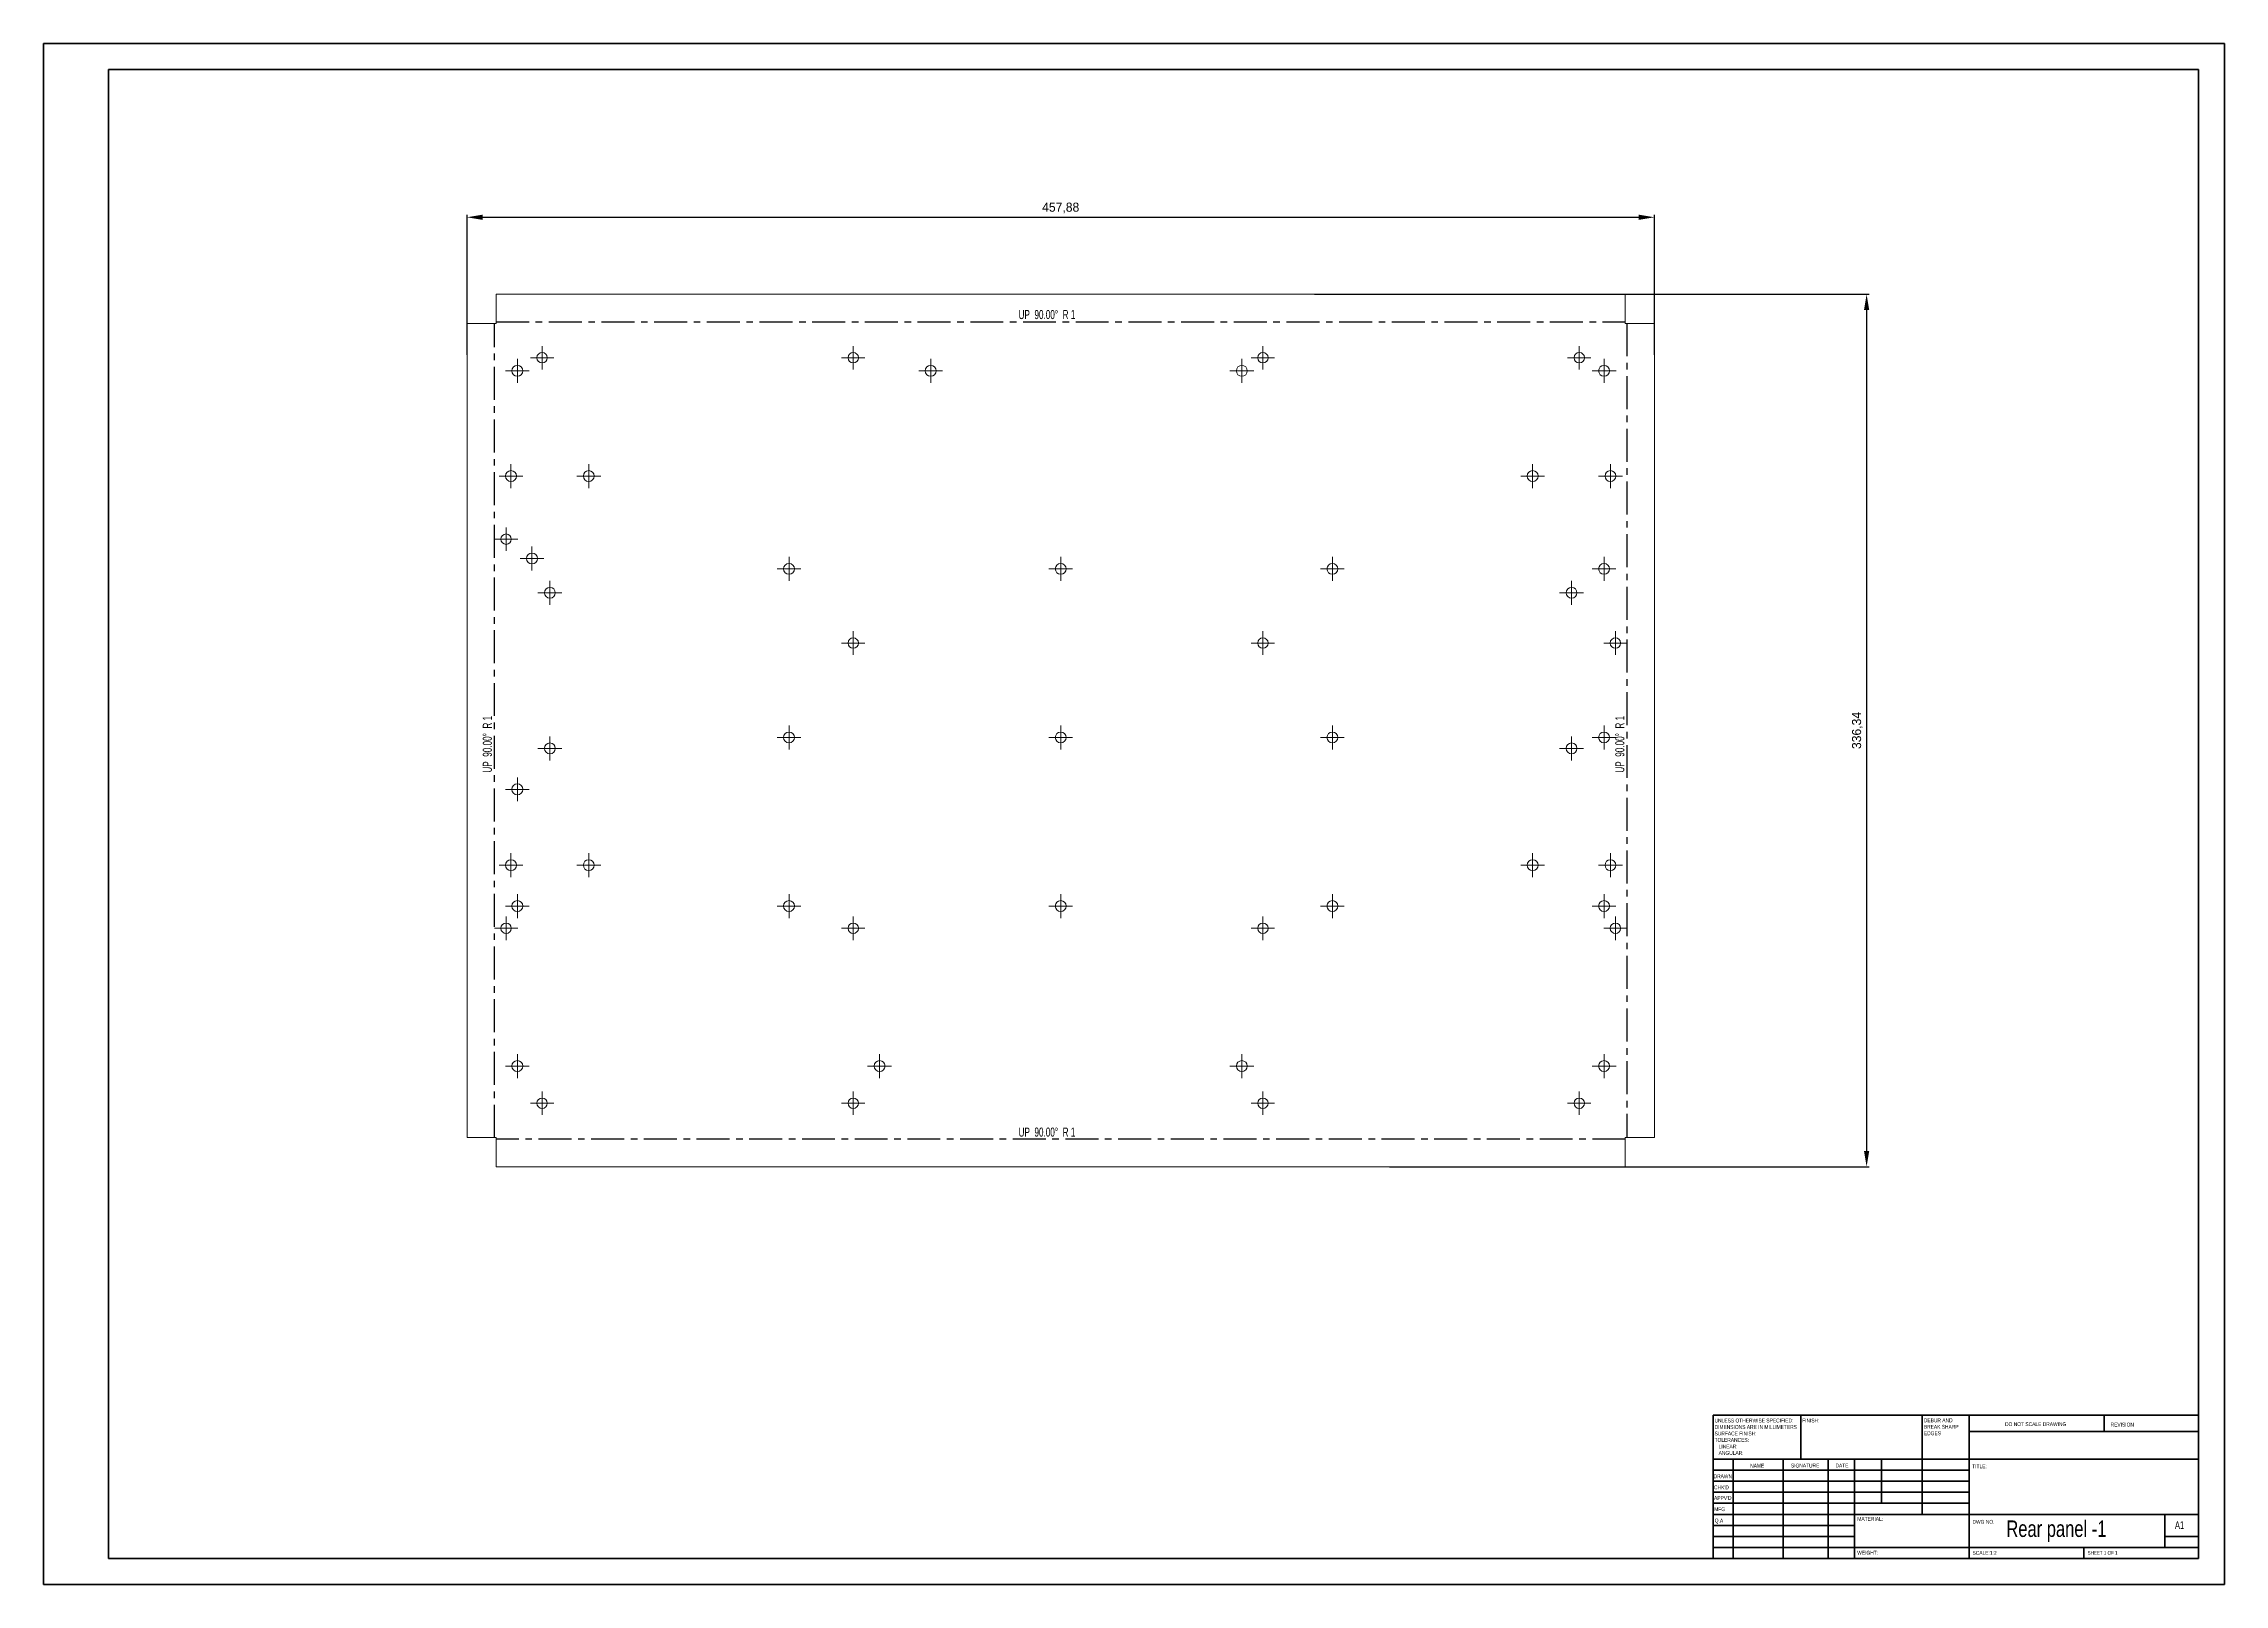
# Model space of a CAD drawing. Header units: millimetres. Extents: x 0 to 841, y 0 to 594.
import ezdxf

# ---------------------------------------------------------------- set-up
doc = ezdxf.new("R2010")
doc.units = ezdxf.units.MM
doc.header["$PDSIZE"] = -1
doc.linetypes.add('CENTERX2', pattern=[20.32, 12.7, -2.54, 2.54, -2.54])
doc.styles.add('SLDTEXTSTYLE0', font='TXT', dxfattribs={"width": 0.75})
doc.styles.add('SLDTEXTSTYLE1', font='TXT', dxfattribs={"width": 0.6875})
doc.styles.add('SLDTEXTSTYLE2', font='TXT', dxfattribs={"width": 0.671875})
doc.dimstyles.new('ISO-25', dxfattribs={"dimtxt": 2.5, "dimasz": 2.5, "dimexe": 1.25, "dimexo": 0.625, "dimtad": 1, "dimtxsty": 'Standard', "dimcen": 2.5, "dimadec": 0, "dimazin": 0, "dimtfac": 1, "dimtmove": 0, "dimatfit": 3, "dimfxl": 1, "dimarcsym": 0})

# ---------------------------------------------------------------- blocks, each defined once
blk = doc.blocks.new('SW_NOTE_0')
at = {"color": 0, "linetype": 'Continuous', "lineweight": 0, "char_height": 1.5, "attachment_point": 1, "style": 'SLDTEXTSTYLE0'}
for s, insert in [('DEBUR AND ', (0, 1.93)), ('BREAK SHARP ', (0, -0.57)), ('EDGES', (0, -3.07))]:
    blk.add_mtext(s, dxfattribs=dict(at, insert=insert))
blk = doc.blocks.new('SW_NOTE_1')
at = {"color": 0, "linetype": 'Continuous', "lineweight": 0, "char_height": 1.5, "attachment_point": 1, "style": 'SLDTEXTSTYLE0'}
for s, insert in [('UNLESS OTHERWISE SPECIFIED:', (0, 1.93)), ('TOLERANCES:', (0, -5.57)), ('SURFACE FINISH:', (0, -3.07)), ('DIMENSIONS ARE IN MILLIMETERS', (0, -0.57)), ('   LINEAR:', (0, -8.07)), ('   ANGULAR:', (0, -10.57))]:
    blk.add_mtext(s, dxfattribs=dict(at, insert=insert))
blk = doc.blocks.new('SW_CENTERMARKSYMBOL_0')
at = {"color": 0, "linetype": 'Continuous', "lineweight": 0}
for p, q in [((-2.5, 0), (-4.6, 0)), ((0, 0), (-2.5, 0)), ((0, 2.5), (0, 4.6)), ((0, 0), (0, 2.5)), ((0, 0), (2.5, 0)), ((0, 0), (0, -2.5)), ((2.5, 0), (4.6, 0)), ((0, -2.5), (0, -4.6))]:
    blk.add_line(p, q, dxfattribs=at)
blk = doc.blocks.new('SW_CENTERMARKSYMBOL_1')
at = {"color": 0, "linetype": 'Continuous', "lineweight": 0}
for p, q in [((-2.5, 0), (-4.6, 0)), ((0, 0), (-2.5, 0)), ((0, 2.5), (0, 4.6)), ((0, 0), (0, 2.5)), ((0, 0), (2.5, 0)), ((0, 0), (0, -2.5)), ((2.5, 0), (4.6, 0)), ((0, -2.5), (0, -4.6))]:
    blk.add_line(p, q, dxfattribs=at)
blk = doc.blocks.new('SW_CENTERMARKSYMBOL_2')
at = {"color": 0, "linetype": 'Continuous', "lineweight": 0}
for p, q in [((-2.5, 0), (-4.6, 0)), ((0, 0), (-2.5, 0)), ((0, 2.5), (0, 4.6)), ((0, 0), (0, 2.5)), ((0, 0), (2.5, 0)), ((0, 0), (0, -2.5)), ((2.5, 0), (4.6, 0)), ((0, -2.5), (0, -4.6))]:
    blk.add_line(p, q, dxfattribs=at)
blk = doc.blocks.new('SW_CENTERMARKSYMBOL_3')
at = {"color": 0, "linetype": 'Continuous', "lineweight": 0}
for p, q in [((-2.5, 0), (-4.6, 0)), ((0, 0), (-2.5, 0)), ((0, 2.5), (0, 4.6)), ((0, 0), (0, 2.5)), ((0, 0), (2.5, 0)), ((0, 0), (0, -2.5)), ((2.5, 0), (4.6, 0)), ((0, -2.5), (0, -4.6))]:
    blk.add_line(p, q, dxfattribs=at)
blk = doc.blocks.new('SW_CENTERMARKSYMBOL_4')
at = {"color": 0, "linetype": 'Continuous', "lineweight": 0}
for p, q in [((-2.5, 0), (-4.6, 0)), ((0, 0), (-2.5, 0)), ((0, 2.5), (0, 4.6)), ((0, 0), (0, 2.5)), ((0, 0), (2.5, 0)), ((0, 0), (0, -2.5)), ((2.5, 0), (4.6, 0)), ((0, -2.5), (0, -4.6))]:
    blk.add_line(p, q, dxfattribs=at)
blk = doc.blocks.new('SW_CENTERMARKSYMBOL_5')
at = {"color": 0, "linetype": 'Continuous', "lineweight": 0}
for p, q in [((-2.5, 0), (-4.6, 0)), ((0, 0), (-2.5, 0)), ((0, 2.5), (0, 4.6)), ((0, 0), (0, 2.5)), ((0, 0), (2.5, 0)), ((0, 0), (0, -2.5)), ((2.5, 0), (4.6, 0)), ((0, -2.5), (0, -4.6))]:
    blk.add_line(p, q, dxfattribs=at)
blk = doc.blocks.new('SW_CENTERMARKSYMBOL_6')
at = {"color": 0, "linetype": 'Continuous', "lineweight": 0}
for p, q in [((-2.5, 0), (-4.6, 0)), ((0, 0), (-2.5, 0)), ((0, 2.5), (0, 4.6)), ((0, 0), (0, 2.5)), ((0, 0), (2.5, 0)), ((0, 0), (0, -2.5)), ((2.5, 0), (4.6, 0)), ((0, -2.5), (0, -4.6))]:
    blk.add_line(p, q, dxfattribs=at)
blk = doc.blocks.new('SW_CENTERMARKSYMBOL_7')
at = {"color": 0, "linetype": 'Continuous', "lineweight": 0}
for p, q in [((-2.5, 0), (-4.6, 0)), ((0, 0), (-2.5, 0)), ((0, 2.5), (0, 4.6)), ((0, 0), (0, 2.5)), ((0, 0), (2.5, 0)), ((0, 0), (0, -2.5)), ((2.5, 0), (4.6, 0)), ((0, -2.5), (0, -4.6))]:
    blk.add_line(p, q, dxfattribs=at)
blk = doc.blocks.new('SW_CENTERMARKSYMBOL_8')
at = {"color": 0, "linetype": 'Continuous', "lineweight": 0}
for p, q in [((-2.5, 0), (-4.6, 0)), ((0, 0), (-2.5, 0)), ((0, 2.5), (0, 4.6)), ((0, 0), (0, 2.5)), ((0, 0), (2.5, 0)), ((0, 0), (0, -2.5)), ((2.5, 0), (4.6, 0)), ((0, -2.5), (0, -4.6))]:
    blk.add_line(p, q, dxfattribs=at)
blk = doc.blocks.new('SW_CENTERMARKSYMBOL_9')
at = {"color": 0, "linetype": 'Continuous', "lineweight": 0}
for p, q in [((-2.5, 0), (-4.6, 0)), ((0, 0), (-2.5, 0)), ((0, 2.5), (0, 4.6)), ((0, 0), (0, 2.5)), ((0, 0), (2.5, 0)), ((0, 0), (0, -2.5)), ((2.5, 0), (4.6, 0)), ((0, -2.5), (0, -4.6))]:
    blk.add_line(p, q, dxfattribs=at)
blk = doc.blocks.new('SW_CENTERMARKSYMBOL_10')
at = {"color": 0, "linetype": 'Continuous', "lineweight": 0}
for p, q in [((-2.5, 0), (-4.6, 0)), ((0, 0), (-2.5, 0)), ((0, 2.5), (0, 4.6)), ((0, 0), (0, 2.5)), ((0, 0), (2.5, 0)), ((0, 0), (0, -2.5)), ((2.5, 0), (4.6, 0)), ((0, -2.5), (0, -4.6))]:
    blk.add_line(p, q, dxfattribs=at)
blk = doc.blocks.new('SW_CENTERMARKSYMBOL_11')
at = {"color": 0, "linetype": 'Continuous', "lineweight": 0}
for p, q in [((-2.5, 0), (-4.6, 0)), ((0, 0), (-2.5, 0)), ((0, 2.5), (0, 4.6)), ((0, 0), (0, 2.5)), ((0, 0), (2.5, 0)), ((0, 0), (0, -2.5)), ((2.5, 0), (4.6, 0)), ((0, -2.5), (0, -4.6))]:
    blk.add_line(p, q, dxfattribs=at)
blk = doc.blocks.new('SW_CENTERMARKSYMBOL_12')
at = {"color": 0, "linetype": 'Continuous', "lineweight": 0}
for p, q in [((-2.5, 0), (-4.6, 0)), ((0, 0), (-2.5, 0)), ((0, 2.5), (0, 4.6)), ((0, 0), (0, 2.5)), ((0, 0), (2.5, 0)), ((0, 0), (0, -2.5)), ((2.5, 0), (4.6, 0)), ((0, -2.5), (0, -4.6))]:
    blk.add_line(p, q, dxfattribs=at)
blk = doc.blocks.new('SW_CENTERMARKSYMBOL_13')
at = {"color": 0, "linetype": 'Continuous', "lineweight": 0}
for p, q in [((-2.5, 0), (-4.6, 0)), ((0, 0), (-2.5, 0)), ((0, 2.5), (0, 4.6)), ((0, 0), (0, 2.5)), ((0, 0), (2.5, 0)), ((0, 0), (0, -2.5)), ((2.5, 0), (4.6, 0)), ((0, -2.5), (0, -4.6))]:
    blk.add_line(p, q, dxfattribs=at)
blk = doc.blocks.new('SW_CENTERMARKSYMBOL_14')
at = {"color": 0, "linetype": 'Continuous', "lineweight": 0}
for p, q in [((-2.5, 0), (-4.6, 0)), ((0, 0), (-2.5, 0)), ((0, 2.5), (0, 4.6)), ((0, 0), (0, 2.5)), ((0, 0), (2.5, 0)), ((0, 0), (0, -2.5)), ((2.5, 0), (4.6, 0)), ((0, -2.5), (0, -4.6))]:
    blk.add_line(p, q, dxfattribs=at)
blk = doc.blocks.new('SW_CENTERMARKSYMBOL_15')
at = {"color": 0, "linetype": 'Continuous', "lineweight": 0}
for p, q in [((-2.5, 0), (-4.6, 0)), ((0, 0), (-2.5, 0)), ((0, 2.5), (0, 4.6)), ((0, 0), (0, 2.5)), ((0, 0), (2.5, 0)), ((0, 0), (0, -2.5)), ((2.5, 0), (4.6, 0)), ((0, -2.5), (0, -4.6))]:
    blk.add_line(p, q, dxfattribs=at)
blk = doc.blocks.new('SW_CENTERMARKSYMBOL_16')
at = {"color": 0, "linetype": 'Continuous', "lineweight": 0}
for p, q in [((-2.5, 0), (-4.6, 0)), ((0, 0), (-2.5, 0)), ((0, 2.5), (0, 4.6)), ((0, 0), (0, 2.5)), ((0, 0), (2.5, 0)), ((0, 0), (0, -2.5)), ((2.5, 0), (4.6, 0)), ((0, -2.5), (0, -4.6))]:
    blk.add_line(p, q, dxfattribs=at)
blk = doc.blocks.new('SW_CENTERMARKSYMBOL_17')
at = {"color": 0, "linetype": 'Continuous', "lineweight": 0}
for p, q in [((-2.5, 0), (-4.6, 0)), ((0, 0), (-2.5, 0)), ((0, 2.5), (0, 4.6)), ((0, 0), (0, 2.5)), ((0, 0), (2.5, 0)), ((0, 0), (0, -2.5)), ((2.5, 0), (4.6, 0)), ((0, -2.5), (0, -4.6))]:
    blk.add_line(p, q, dxfattribs=at)
blk = doc.blocks.new('SW_CENTERMARKSYMBOL_18')
at = {"color": 0, "linetype": 'Continuous', "lineweight": 0}
for p, q in [((-2.5, 0), (-4.6, 0)), ((0, 0), (-2.5, 0)), ((0, 2.5), (0, 4.6)), ((0, 0), (0, 2.5)), ((0, 0), (2.5, 0)), ((0, 0), (0, -2.5)), ((2.5, 0), (4.6, 0)), ((0, -2.5), (0, -4.6))]:
    blk.add_line(p, q, dxfattribs=at)
blk = doc.blocks.new('SW_CENTERMARKSYMBOL_19')
at = {"color": 0, "linetype": 'Continuous', "lineweight": 0}
for p, q in [((-2.5, 0), (-4.6, 0)), ((0, 0), (-2.5, 0)), ((0, 2.5), (0, 4.6)), ((0, 0), (0, 2.5)), ((0, 0), (2.5, 0)), ((0, 0), (0, -2.5)), ((2.5, 0), (4.6, 0)), ((0, -2.5), (0, -4.6))]:
    blk.add_line(p, q, dxfattribs=at)
blk = doc.blocks.new('SW_CENTERMARKSYMBOL_20')
at = {"color": 0, "linetype": 'Continuous', "lineweight": 0}
for p, q in [((-2.5, 0), (-4.6, 0)), ((0, 0), (-2.5, 0)), ((0, 2.5), (0, 4.6)), ((0, 0), (0, 2.5)), ((0, 0), (2.5, 0)), ((0, 0), (0, -2.5)), ((2.5, 0), (4.6, 0)), ((0, -2.5), (0, -4.6))]:
    blk.add_line(p, q, dxfattribs=at)
blk = doc.blocks.new('SW_CENTERMARKSYMBOL_21')
at = {"color": 0, "linetype": 'Continuous', "lineweight": 0}
for p, q in [((-2.5, 0), (-4.6, 0)), ((0, 0), (-2.5, 0)), ((0, 2.5), (0, 4.6)), ((0, 0), (0, 2.5)), ((0, 0), (2.5, 0)), ((0, 0), (0, -2.5)), ((2.5, 0), (4.6, 0)), ((0, -2.5), (0, -4.6))]:
    blk.add_line(p, q, dxfattribs=at)
blk = doc.blocks.new('SW_CENTERMARKSYMBOL_22')
at = {"color": 0, "linetype": 'Continuous', "lineweight": 0}
for p, q in [((-2.5, 0), (-4.5, 0)), ((0, 0), (-2.5, 0)), ((0, 2.5), (0, 4.5)), ((0, 0), (0, 2.5)), ((0, 0), (2.5, 0)), ((0, 0), (0, -2.5)), ((2.5, 0), (4.5, 0)), ((0, -2.5), (0, -4.5))]:
    blk.add_line(p, q, dxfattribs=at)
blk = doc.blocks.new('SW_CENTERMARKSYMBOL_23')
at = {"color": 0, "linetype": 'Continuous', "lineweight": 0}
for p, q in [((-2.5, 0), (-4.5, 0)), ((0, 0), (-2.5, 0)), ((0, 2.5), (0, 4.5)), ((0, 0), (0, 2.5)), ((0, 0), (2.5, 0)), ((0, 0), (0, -2.5)), ((2.5, 0), (4.5, 0)), ((0, -2.5), (0, -4.5))]:
    blk.add_line(p, q, dxfattribs=at)
blk = doc.blocks.new('SW_CENTERMARKSYMBOL_24')
at = {"color": 0, "linetype": 'Continuous', "lineweight": 0}
for p, q in [((-2.5, 0), (-4.5, 0)), ((0, 0), (-2.5, 0)), ((0, 2.5), (0, 4.5)), ((0, 0), (0, 2.5)), ((0, 0), (2.5, 0)), ((0, 0), (0, -2.5)), ((2.5, 0), (4.5, 0)), ((0, -2.5), (0, -4.5))]:
    blk.add_line(p, q, dxfattribs=at)
blk = doc.blocks.new('SW_CENTERMARKSYMBOL_25')
at = {"color": 0, "linetype": 'Continuous', "lineweight": 0}
for p, q in [((-2.5, 0), (-4.5, 0)), ((0, 0), (-2.5, 0)), ((0, 2.5), (0, 4.5)), ((0, 0), (0, 2.5)), ((0, 0), (2.5, 0)), ((0, 0), (0, -2.5)), ((2.5, 0), (4.5, 0)), ((0, -2.5), (0, -4.5))]:
    blk.add_line(p, q, dxfattribs=at)
blk = doc.blocks.new('SW_CENTERMARKSYMBOL_26')
at = {"color": 0, "linetype": 'Continuous', "lineweight": 0}
for p, q in [((-2.5, 0), (-4.5, 0)), ((0, 0), (-2.5, 0)), ((0, 2.5), (0, 4.5)), ((0, 0), (0, 2.5)), ((0, 0), (2.5, 0)), ((0, 0), (0, -2.5)), ((2.5, 0), (4.5, 0)), ((0, -2.5), (0, -4.5))]:
    blk.add_line(p, q, dxfattribs=at)
blk = doc.blocks.new('SW_CENTERMARKSYMBOL_27')
at = {"color": 0, "linetype": 'Continuous', "lineweight": 0}
for p, q in [((-2.5, 0), (-4.5, 0)), ((0, 0), (-2.5, 0)), ((0, 2.5), (0, 4.5)), ((0, 0), (0, 2.5)), ((0, 0), (2.5, 0)), ((0, 0), (0, -2.5)), ((2.5, 0), (4.5, 0)), ((0, -2.5), (0, -4.5))]:
    blk.add_line(p, q, dxfattribs=at)
blk = doc.blocks.new('SW_CENTERMARKSYMBOL_28')
at = {"color": 0, "linetype": 'Continuous', "lineweight": 0}
for p, q in [((-2.5, 0), (-4.5, 0)), ((0, 0), (-2.5, 0)), ((0, 2.5), (0, 4.5)), ((0, 0), (0, 2.5)), ((0, 0), (2.5, 0)), ((0, 0), (0, -2.5)), ((2.5, 0), (4.5, 0)), ((0, -2.5), (0, -4.5))]:
    blk.add_line(p, q, dxfattribs=at)
blk = doc.blocks.new('SW_CENTERMARKSYMBOL_29')
at = {"color": 0, "linetype": 'Continuous', "lineweight": 0}
for p, q in [((-2.5, 0), (-4.5, 0)), ((0, 0), (-2.5, 0)), ((0, 2.5), (0, 4.5)), ((0, 0), (0, 2.5)), ((0, 0), (2.5, 0)), ((0, 0), (0, -2.5)), ((2.5, 0), (4.5, 0)), ((0, -2.5), (0, -4.5))]:
    blk.add_line(p, q, dxfattribs=at)
blk = doc.blocks.new('SW_CENTERMARKSYMBOL_30')
at = {"color": 0, "linetype": 'Continuous', "lineweight": 0}
for p, q in [((-2.5, 0), (-4.5, 0)), ((0, 0), (-2.5, 0)), ((0, 2.5), (0, 4.5)), ((0, 0), (0, 2.5)), ((0, 0), (2.5, 0)), ((0, 0), (0, -2.5)), ((2.5, 0), (4.5, 0)), ((0, -2.5), (0, -4.5))]:
    blk.add_line(p, q, dxfattribs=at)
blk = doc.blocks.new('SW_CENTERMARKSYMBOL_31')
at = {"color": 0, "linetype": 'Continuous', "lineweight": 0}
for p, q in [((-2.5, 0), (-4.5, 0)), ((0, 0), (-2.5, 0)), ((0, 2.5), (0, 4.5)), ((0, 0), (0, 2.5)), ((0, 0), (2.5, 0)), ((0, 0), (0, -2.5)), ((2.5, 0), (4.5, 0)), ((0, -2.5), (0, -4.5))]:
    blk.add_line(p, q, dxfattribs=at)
blk = doc.blocks.new('SW_CENTERMARKSYMBOL_32')
at = {"color": 0, "linetype": 'Continuous', "lineweight": 0}
for p, q in [((-2.5, 0), (-4.5, 0)), ((0, 0), (-2.5, 0)), ((0, 2.5), (0, 4.5)), ((0, 0), (0, 2.5)), ((0, 0), (2.5, 0)), ((0, 0), (0, -2.5)), ((2.5, 0), (4.5, 0)), ((0, -2.5), (0, -4.5))]:
    blk.add_line(p, q, dxfattribs=at)
blk = doc.blocks.new('SW_CENTERMARKSYMBOL_33')
at = {"color": 0, "linetype": 'Continuous', "lineweight": 0}
for p, q in [((-2.5, 0), (-4.5, 0)), ((0, 0), (-2.5, 0)), ((0, 2.5), (0, 4.5)), ((0, 0), (0, 2.5)), ((0, 0), (2.5, 0)), ((0, 0), (0, -2.5)), ((2.5, 0), (4.5, 0)), ((0, -2.5), (0, -4.5))]:
    blk.add_line(p, q, dxfattribs=at)
blk = doc.blocks.new('SW_CENTERMARKSYMBOL_34')
at = {"color": 0, "linetype": 'Continuous', "lineweight": 0}
for p, q in [((-2.5, 0), (-4.5, 0)), ((0, 0), (-2.5, 0)), ((0, 2.5), (0, 4.5)), ((0, 0), (0, 2.5)), ((0, 0), (2.5, 0)), ((0, 0), (0, -2.5)), ((2.5, 0), (4.5, 0)), ((0, -2.5), (0, -4.5))]:
    blk.add_line(p, q, dxfattribs=at)
blk = doc.blocks.new('SW_CENTERMARKSYMBOL_35')
at = {"color": 0, "linetype": 'Continuous', "lineweight": 0}
for p, q in [((-2.5, 0), (-4.5, 0)), ((0, 0), (-2.5, 0)), ((0, 2.5), (0, 4.5)), ((0, 0), (0, 2.5)), ((0, 0), (2.5, 0)), ((0, 0), (0, -2.5)), ((2.5, 0), (4.5, 0)), ((0, -2.5), (0, -4.5))]:
    blk.add_line(p, q, dxfattribs=at)
blk = doc.blocks.new('SW_CENTERMARKSYMBOL_36')
at = {"color": 0, "linetype": 'Continuous', "lineweight": 0}
for p, q in [((-2.5, 0), (-4.5, 0)), ((0, 0), (-2.5, 0)), ((0, 2.5), (0, 4.5)), ((0, 0), (0, 2.5)), ((0, 0), (2.5, 0)), ((0, 0), (0, -2.5)), ((2.5, 0), (4.5, 0)), ((0, -2.5), (0, -4.5))]:
    blk.add_line(p, q, dxfattribs=at)
blk = doc.blocks.new('SW_CENTERMARKSYMBOL_37')
at = {"color": 0, "linetype": 'Continuous', "lineweight": 0}
for p, q in [((-2.5, 0), (-4.5, 0)), ((0, 0), (-2.5, 0)), ((0, 2.5), (0, 4.5)), ((0, 0), (0, 2.5)), ((0, 0), (2.5, 0)), ((0, 0), (0, -2.5)), ((2.5, 0), (4.5, 0)), ((0, -2.5), (0, -4.5))]:
    blk.add_line(p, q, dxfattribs=at)
blk = doc.blocks.new('SW_CENTERMARKSYMBOL_38')
at = {"color": 0, "linetype": 'Continuous', "lineweight": 0}
for p, q in [((-2.5, 0), (-4.6, 0)), ((0, 0), (-2.5, 0)), ((0, 2.5), (0, 4.6)), ((0, 0), (0, 2.5)), ((0, 0), (2.5, 0)), ((0, 0), (0, -2.5)), ((2.5, 0), (4.6, 0)), ((0, -2.5), (0, -4.6))]:
    blk.add_line(p, q, dxfattribs=at)
blk = doc.blocks.new('SW_CENTERMARKSYMBOL_39')
at = {"color": 0, "linetype": 'Continuous', "lineweight": 0}
for p, q in [((-2.5, 0), (-4.6, 0)), ((0, 0), (-2.5, 0)), ((0, 2.5), (0, 4.6)), ((0, 0), (0, 2.5)), ((0, 0), (2.5, 0)), ((0, 0), (0, -2.5)), ((2.5, 0), (4.6, 0)), ((0, -2.5), (0, -4.6))]:
    blk.add_line(p, q, dxfattribs=at)
blk = doc.blocks.new('SW_CENTERMARKSYMBOL_40')
at = {"color": 0, "linetype": 'Continuous', "lineweight": 0}
for p, q in [((-2.5, 0), (-4.6, 0)), ((0, 0), (-2.5, 0)), ((0, 2.5), (0, 4.6)), ((0, 0), (0, 2.5)), ((0, 0), (2.5, 0)), ((0, 0), (0, -2.5)), ((2.5, 0), (4.6, 0)), ((0, -2.5), (0, -4.6))]:
    blk.add_line(p, q, dxfattribs=at)
blk = doc.blocks.new('SW_CENTERMARKSYMBOL_41')
at = {"color": 0, "linetype": 'Continuous', "lineweight": 0}
for p, q in [((-2.5, 0), (-4.6, 0)), ((0, 0), (-2.5, 0)), ((0, 2.5), (0, 4.6)), ((0, 0), (0, 2.5)), ((0, 0), (2.5, 0)), ((0, 0), (0, -2.5)), ((2.5, 0), (4.6, 0)), ((0, -2.5), (0, -4.6))]:
    blk.add_line(p, q, dxfattribs=at)
blk = doc.blocks.new('SW_CENTERMARKSYMBOL_42')
at = {"color": 0, "linetype": 'Continuous', "lineweight": 0}
for p, q in [((-2.5, 0), (-4.6, 0)), ((0, 0), (-2.5, 0)), ((0, 2.5), (0, 4.6)), ((0, 0), (0, 2.5)), ((0, 0), (2.5, 0)), ((0, 0), (0, -2.5)), ((2.5, 0), (4.6, 0)), ((0, -2.5), (0, -4.6))]:
    blk.add_line(p, q, dxfattribs=at)
blk = doc.blocks.new('SW_CENTERMARKSYMBOL_43')
at = {"color": 0, "linetype": 'Continuous', "lineweight": 0}
for p, q in [((-2.5, 0), (-4.6, 0)), ((0, 0), (-2.5, 0)), ((0, 2.5), (0, 4.6)), ((0, 0), (0, 2.5)), ((0, 0), (2.5, 0)), ((0, 0), (0, -2.5)), ((2.5, 0), (4.6, 0)), ((0, -2.5), (0, -4.6))]:
    blk.add_line(p, q, dxfattribs=at)
blk = doc.blocks.new('SW_CENTERMARKSYMBOL_44')
at = {"color": 0, "linetype": 'Continuous', "lineweight": 0}
for p, q in [((-2.5, 0), (-4.6, 0)), ((0, 0), (-2.5, 0)), ((0, 2.5), (0, 4.6)), ((0, 0), (0, 2.5)), ((0, 0), (2.5, 0)), ((0, 0), (0, -2.5)), ((2.5, 0), (4.6, 0)), ((0, -2.5), (0, -4.6))]:
    blk.add_line(p, q, dxfattribs=at)
blk = doc.blocks.new('SW_CENTERMARKSYMBOL_45')
at = {"color": 0, "linetype": 'Continuous', "lineweight": 0}
for p, q in [((-2.5, 0), (-4.6, 0)), ((0, 0), (-2.5, 0)), ((0, 2.5), (0, 4.6)), ((0, 0), (0, 2.5)), ((0, 0), (2.5, 0)), ((0, 0), (0, -2.5)), ((2.5, 0), (4.6, 0)), ((0, -2.5), (0, -4.6))]:
    blk.add_line(p, q, dxfattribs=at)
blk = doc.blocks.new('SW_CENTERMARKSYMBOL_46')
at = {"color": 0, "linetype": 'Continuous', "lineweight": 0}
for p, q in [((-2.5, 0), (-4.6, 0)), ((0, 0), (-2.5, 0)), ((0, 2.5), (0, 4.6)), ((0, 0), (0, 2.5)), ((0, 0), (2.5, 0)), ((0, 0), (0, -2.5)), ((2.5, 0), (4.6, 0)), ((0, -2.5), (0, -4.6))]:
    blk.add_line(p, q, dxfattribs=at)
blk = doc.blocks.new('SW_CENTERMARKSYMBOL_47')
at = {"color": 0, "linetype": 'Continuous', "lineweight": 0}
for p, q in [((-2.5, 0), (-4.6, 0)), ((0, 0), (-2.5, 0)), ((0, 2.5), (0, 4.6)), ((0, 0), (0, 2.5)), ((0, 0), (2.5, 0)), ((0, 0), (0, -2.5)), ((2.5, 0), (4.6, 0)), ((0, -2.5), (0, -4.6))]:
    blk.add_line(p, q, dxfattribs=at)
blk = doc.blocks.new('SW_CENTERMARKSYMBOL_48')
at = {"color": 0, "linetype": 'Continuous', "lineweight": 0}
for p, q in [((-2.5, 0), (-4.6, 0)), ((0, 0), (-2.5, 0)), ((0, 2.5), (0, 4.6)), ((0, 0), (0, 2.5)), ((0, 0), (2.5, 0)), ((0, 0), (0, -2.5)), ((2.5, 0), (4.6, 0)), ((0, -2.5), (0, -4.6))]:
    blk.add_line(p, q, dxfattribs=at)
blk = doc.blocks.new('SW_CENTERMARKSYMBOL_49')
at = {"color": 0, "linetype": 'Continuous', "lineweight": 0}
for p, q in [((-2.5, 0), (-4.6, 0)), ((0, 0), (-2.5, 0)), ((0, 2.5), (0, 4.6)), ((0, 0), (0, 2.5)), ((0, 0), (2.5, 0)), ((0, 0), (0, -2.5)), ((2.5, 0), (4.6, 0)), ((0, -2.5), (0, -4.6))]:
    blk.add_line(p, q, dxfattribs=at)
blk = doc.blocks.new('SW_CENTERMARKSYMBOL_50')
at = {"color": 0, "linetype": 'Continuous', "lineweight": 0}
for p, q in [((-2.5, 0), (-4.6, 0)), ((0, 0), (-2.5, 0)), ((0, 2.5), (0, 4.6)), ((0, 0), (0, 2.5)), ((0, 0), (2.5, 0)), ((0, 0), (0, -2.5)), ((2.5, 0), (4.6, 0)), ((0, -2.5), (0, -4.6))]:
    blk.add_line(p, q, dxfattribs=at)
blk = doc.blocks.new('*D54')
at = {"color": 0, "lineweight": -2}
for p, q in [((163.38, 474.19), (163.38, 528.27)), ((169.38, 527.27), (615.26, 527.27)), ((621.26, 474.19), (621.26, 528.27))]:
    blk.add_line(p, q, dxfattribs=at)
at = {"color": 0}
for points in [[(169.38, 528.27), (169.38, 526.27), (163.38, 527.27)], [(615.26, 528.27), (615.26, 526.27), (621.26, 527.27)]]:
    blk.add_solid(points, dxfattribs=at)
at = {"layer": 'Defpoints', "color": 0}
for p in [(621.26, 527.27), (163.38, 473.19), (621.26, 473.19)]:
    blk.add_point(p, dxfattribs=at)
at = {"color": 0, "insert": (392.32, 530.84), "char_height": 3.5, "attachment_point": 5}
blk.add_mtext('457,88', dxfattribs=at)
blk = doc.blocks.new('*D55')
at = {"color": 0, "lineweight": -2}
for p, q in [((490.25, 497.58), (704.11, 497.58)), ((703.11, 491.58), (703.11, 167.24)), ((519.06, 161.24), (704.11, 161.24))]:
    blk.add_line(p, q, dxfattribs=at)
at = {"color": 0}
for points in [[(702.11, 491.58), (704.11, 491.58), (703.11, 497.58)], [(702.11, 167.24), (704.11, 167.24), (703.11, 161.24)]]:
    blk.add_solid(points, dxfattribs=at)
at = {"layer": 'Defpoints', "color": 0}
for p in [(489.25, 497.58), (518.06, 161.24), (703.11, 161.24)]:
    blk.add_point(p, dxfattribs=at)
at = {"color": 0, "insert": (699.55, 329.41), "char_height": 3.5, "attachment_point": 5, "rotation": 90}
blk.add_mtext('336,34', dxfattribs=at)

msp = doc.modelspace()

# ---------------------------------------------------------------- linework, layer by layer
at = {"color": 7, "linetype": 'Continuous', "lineweight": 40}
for p, q in [((0.079, 0.215), (0.079, 594.215)), ((0.079, 594.215), (841.079, 594.215)), ((841.079, 0.215), (841.079, 594.215)), ((25.079, 10.215), (25.079, 584.215)), ((25.079, 584.215), (831.079, 584.215)), ((831.079, 10.215), (831.079, 584.215)), ((643.879, 65.465), (831.079, 65.465)), ((643.879, 65.465), (643.879, 10.215)), ((677.679, 48.465), (677.679, 65.465)), ((724.479, 65.465), (724.479, 27.215)), ((742.679, 65.465), (742.679, 10.215)), ((831.079, 59.09), (742.679, 59.09)), ((794.679, 59.09), (794.679, 65.465)), ((831.079, 65.465), (831.079, 10.215)), ((831.079, 48.465), (643.879, 48.465)), ((742.679, 44.215), (643.879, 44.215)), ((651.679, 48.465), (651.679, 10.215)), ((670.87, 48.465), (670.87, 10.215)), ((688.278, 48.465), (688.278, 10.215)), ((698.479, 10.215), (698.479, 48.465)), ((708.879, 31.465), (708.879, 48.465)), ((742.679, 39.965), (643.879, 39.965)), ((742.679, 35.715), (643.879, 35.715)), ((742.679, 31.465), (643.879, 31.465)), ((698.479, 27.215), (643.879, 27.215)), ((698.479, 27.215), (831.079, 27.215)), ((818.079, 14.465), (818.079, 27.215)), ((698.479, 22.965), (643.879, 22.965)), ((698.479, 18.715), (643.879, 18.715)), ((831.079, 18.715), (818.079, 18.715)), ((25.079, 10.215), (831.079, 10.215)), ((643.879, 14.465), (831.079, 14.465)), ((786.879, 10.215), (786.879, 14.465)), ((0.079, 0.215), (841.079, 0.215))]:
    msp.add_line(p, q, dxfattribs=at)
at = {"color": 7, "linetype": 'Continuous', "lineweight": 15}
for p, q in [((174.588, 486.367), (174.588, 497.58)), ((174.588, 497.58), (610.047, 497.58)), ((610.047, 486.367), (610.047, 497.58)), ((163.376, 172.449), (163.376, 486.367)), ((174.588, 486.367), (163.376, 486.367)), ((610.047, 486.367), (621.259, 486.367)), ((621.259, 486.367), (621.259, 172.449)), ((174.588, 172.449), (163.376, 172.449)), ((174.588, 172.449), (174.588, 161.236)), ((610.047, 172.449), (621.259, 172.449)), ((610.047, 172.449), (610.047, 161.236)), ((610.047, 161.236), (174.588, 161.236))]:
    msp.add_line(p, q, dxfattribs=at)
at = {"color": 7, "linetype": 'CENTERX2'}
for p, q in [((173.947, 172.449), (173.947, 486.367)), ((174.588, 487.009), (610.047, 487.009)), ((610.688, 486.367), (610.688, 172.449)), ((610.047, 171.807), (174.588, 171.807))]:
    msp.add_line(p, q, dxfattribs=at)
at = {"color": 7, "linetype": 'Continuous', "lineweight": 15}
for centre, radius in [((192.318, 473.138), 2), ((312.318, 473.138), 2), ((470.318, 473.138), 2), ((592.318, 473.138), 2), ((182.768, 468.068), 2.1), ((342.168, 468.068), 2.1), ((462.168, 468.068), 2.1), ((601.868, 468.068), 2.1), ((180.318, 427.488), 2.1), ((210.318, 427.488), 2.1), ((574.318, 427.488), 2.1), ((604.318, 427.488), 2.1), ((178.418, 403.178), 2), ((188.418, 395.718), 2.1), ((287.538, 391.718), 2.1), ((392.308, 391.718), 2.1), ((497.078, 391.718), 2.1), ((601.848, 391.718), 2.1), ((195.318, 382.488), 2.1), ((589.318, 382.488), 2.1), ((312.318, 363.138), 2), ((470.318, 363.138), 2), ((606.218, 363.138), 2), ((287.538, 326.718), 2.1), ((392.308, 326.718), 2.1), ((497.078, 326.718), 2.1), ((601.848, 326.718), 2.1), ((195.318, 322.488), 2.1), ((589.318, 322.488), 2.1), ((182.768, 306.718), 2.1), ((180.318, 277.488), 2.1), ((210.318, 277.488), 2.1), ((574.318, 277.488), 2.1), ((604.318, 277.488), 2.1), ((182.768, 261.718), 2.1), ((287.538, 261.718), 2.1), ((392.308, 261.718), 2.1), ((497.078, 261.718), 2.1), ((601.848, 261.718), 2.1), ((178.418, 253.138), 2), ((312.318, 253.138), 2), ((470.318, 253.138), 2), ((606.218, 253.138), 2), ((182.768, 200.018), 2.1), ((322.468, 200.018), 2.1), ((462.168, 200.018), 2.1), ((601.868, 200.018), 2.1), ((192.318, 185.678), 2), ((312.318, 185.678), 2), ((470.318, 185.678), 2), ((592.318, 185.678), 2)]:
    msp.add_circle(centre, radius, dxfattribs=at)

# ---------------------------------------------------------------- block references
at = {"color": 7, "linetype": 'Continuous', "lineweight": 0}
for name, p in [('SW_CENTERMARKSYMBOL_9', (182.768, 468.068)), ('SW_CENTERMARKSYMBOL_33', (192.318, 473.138)), ('SW_CENTERMARKSYMBOL_32', (312.318, 473.138)), ('SW_CENTERMARKSYMBOL_38', (342.168, 468.068)), ('SW_CENTERMARKSYMBOL_8', (462.168, 468.068)), ('SW_CENTERMARKSYMBOL_31', (470.318, 473.138)), ('SW_CENTERMARKSYMBOL_30', (592.318, 473.138)), ('SW_CENTERMARKSYMBOL_7', (601.868, 468.068)), ('SW_CENTERMARKSYMBOL_46', (180.318, 427.488)), ('SW_CENTERMARKSYMBOL_45', (210.318, 427.488)), ('SW_CENTERMARKSYMBOL_40', (574.318, 427.488)), ('SW_CENTERMARKSYMBOL_39', (604.318, 427.488)), ('SW_CENTERMARKSYMBOL_22', (178.418, 403.178)), ('SW_CENTERMARKSYMBOL_1', (188.418, 395.718)), ('SW_CENTERMARKSYMBOL_18', (287.538, 391.718)), ('SW_CENTERMARKSYMBOL_19', (392.308, 391.718)), ('SW_CENTERMARKSYMBOL_20', (497.078, 391.718)), ('SW_CENTERMARKSYMBOL_21', (601.848, 391.718)), ('SW_CENTERMARKSYMBOL_47', (195.318, 382.488)), ('SW_CENTERMARKSYMBOL_41', (589.318, 382.488)), ('SW_CENTERMARKSYMBOL_34', (312.318, 363.138)), ('SW_CENTERMARKSYMBOL_35', (470.318, 363.138)), ('SW_CENTERMARKSYMBOL_29', (606.218, 363.138)), ('SW_CENTERMARKSYMBOL_14', (287.538, 326.718)), ('SW_CENTERMARKSYMBOL_15', (392.308, 326.718)), ('SW_CENTERMARKSYMBOL_16', (497.078, 326.718)), ('SW_CENTERMARKSYMBOL_17', (601.848, 326.718)), ('SW_CENTERMARKSYMBOL_48', (195.318, 322.488)), ('SW_CENTERMARKSYMBOL_42', (589.318, 322.488)), ('SW_CENTERMARKSYMBOL_0', (182.768, 306.718)), ('SW_CENTERMARKSYMBOL_50', (180.318, 277.488)), ('SW_CENTERMARKSYMBOL_49', (210.318, 277.488)), ('SW_CENTERMARKSYMBOL_44', (574.318, 277.488)), ('SW_CENTERMARKSYMBOL_43', (604.318, 277.488)), ('SW_CENTERMARKSYMBOL_3', (182.768, 261.718)), ('SW_CENTERMARKSYMBOL_2', (287.538, 261.718)), ('SW_CENTERMARKSYMBOL_11', (392.308, 261.718)), ('SW_CENTERMARKSYMBOL_12', (497.078, 261.718)), ('SW_CENTERMARKSYMBOL_13', (601.848, 261.718)), ('SW_CENTERMARKSYMBOL_23', (178.418, 253.138)), ('SW_CENTERMARKSYMBOL_37', (312.318, 253.138)), ('SW_CENTERMARKSYMBOL_36', (470.318, 253.138)), ('SW_CENTERMARKSYMBOL_28', (606.218, 253.138)), ('SW_CENTERMARKSYMBOL_10', (182.768, 200.018)), ('SW_CENTERMARKSYMBOL_6', (322.468, 200.018)), ('SW_CENTERMARKSYMBOL_5', (462.168, 200.018)), ('SW_CENTERMARKSYMBOL_4', (601.868, 200.018)), ('SW_CENTERMARKSYMBOL_24', (192.318, 185.678)), ('SW_CENTERMARKSYMBOL_25', (312.318, 185.678)), ('SW_CENTERMARKSYMBOL_26', (470.318, 185.678)), ('SW_CENTERMARKSYMBOL_27', (592.318, 185.678)), ('SW_NOTE_1', (644.473, 62.202)), ('SW_NOTE_0', (725.188, 62.284))]:
    msp.add_blockref(name, p, dxfattribs=at)

# ---------------------------------------------------------------- texts
at = {"color": 7, "linetype": 'Continuous', "lineweight": 0, "attachment_point": 1}
for s, insert, char_height, style in [('UP  90.00°  R 1 ', (376.067, 491.518), 3.5, 'SLDTEXTSTYLE2'), ('UP  90.00°  R 1 ', (376.067, 176.325), 3.5, 'SLDTEXTSTYLE2'), ('FINISH:', (678.25, 64.134), 1.5, 'SLDTEXTSTYLE0'), ('DO NOT SCALE DRAWING', (756.493, 62.748), 1.5, 'SLDTEXTSTYLE0'), ('REVISION', (797.206, 62.55), 1.5, 'SLDTEXTSTYLE0'), ('DRAWN', (644.091, 42.644), 1.5, 'SLDTEXTSTYLE0'), ('NAME', (658.201, 46.716), 1.5, 'SLDTEXTSTYLE0'), ('SIGNATURE', (673.912, 46.777), 1.5, 'SLDTEXTSTYLE0'), ('DATE', (691.094, 46.791), 1.5, 'SLDTEXTSTYLE0'), ('TITLE:', (743.835, 46.493), 1.5, 'SLDTEXTSTYLE0'), ("APPV'D", (644.281, 34.279), 1.5, 'SLDTEXTSTYLE0'), ("CHK'D", (644.289, 38.369), 1.5, 'SLDTEXTSTYLE0'), ('MFG', (644.334, 29.948), 1.5, 'SLDTEXTSTYLE0'), ('Q.A', (644.548, 25.564), 1.5, 'SLDTEXTSTYLE0'), ('MATERIAL:', (699.525, 26.201), 1.5, 'SLDTEXTSTYLE0'), ('DWG NO.', (743.953, 25.083), 1.5, 'SLDTEXTSTYLE0'), ('Rear panel -1', (757.007, 24.847), 6.35, 'SLDTEXTSTYLE0'), ('A1', (822, 24.515), 2.9104, 'SLDTEXTSTYLE0'), ('WEIGHT: ', (699.497, 13.164), 1.4986, 'SLDTEXTSTYLE0'), ('SCALE:1:2', (743.953, 13.115), 1.5, 'SLDTEXTSTYLE0'), ('SHEET 1 OF 1', (788.357, 13.115), 1.5, 'SLDTEXTSTYLE1')]:
    msp.add_mtext(s, dxfattribs=dict(at, insert=insert, char_height=char_height, style=style))
at = {"color": 7, "linetype": 'Continuous', "lineweight": 0, "char_height": 3.5, "attachment_point": 1, "rotation": 90, "style": 'SLDTEXTSTYLE2'}
for insert in [(169.437, 313.157), (606.179, 313.157)]:
    msp.add_mtext('UP  90.00°  R 1 ', dxfattribs=dict(at, insert=insert))

# ---------------------------------------------------------------- dimensions: what is measured, and where the dimension line sits
dim = msp.add_linear_dim(base=(621.259, 527.273), p1=(163.376, 473.194), p2=(621.259, 473.194), dimstyle='ISO-25', override={"dimtxt": 3.5, "dimasz": 6, "dimexe": 1, "dimexo": 1, "dimgap": 1.524, "dimzin": 0, "dimadec": 2, "dimtzin": 0})
dim.commit()
dim.dimension.update_dxf_attribs({"geometry": '*D54', "text_midpoint": (392.318, 530.839)})
dim = msp.add_linear_dim(base=(703.113, 161.236), p1=(489.255, 497.58), p2=(518.06, 161.236), angle=90, dimstyle='ISO-25', override={"dimtxt": 3.5, "dimasz": 6, "dimexe": 1, "dimexo": 1, "dimgap": 1.524, "dimzin": 0, "dimadec": 2, "dimtzin": 0})
dim.commit()
dim.dimension.update_dxf_attribs({"geometry": '*D55', "text_midpoint": (699.547, 329.408)})

doc.saveas('drawing.dxf')
